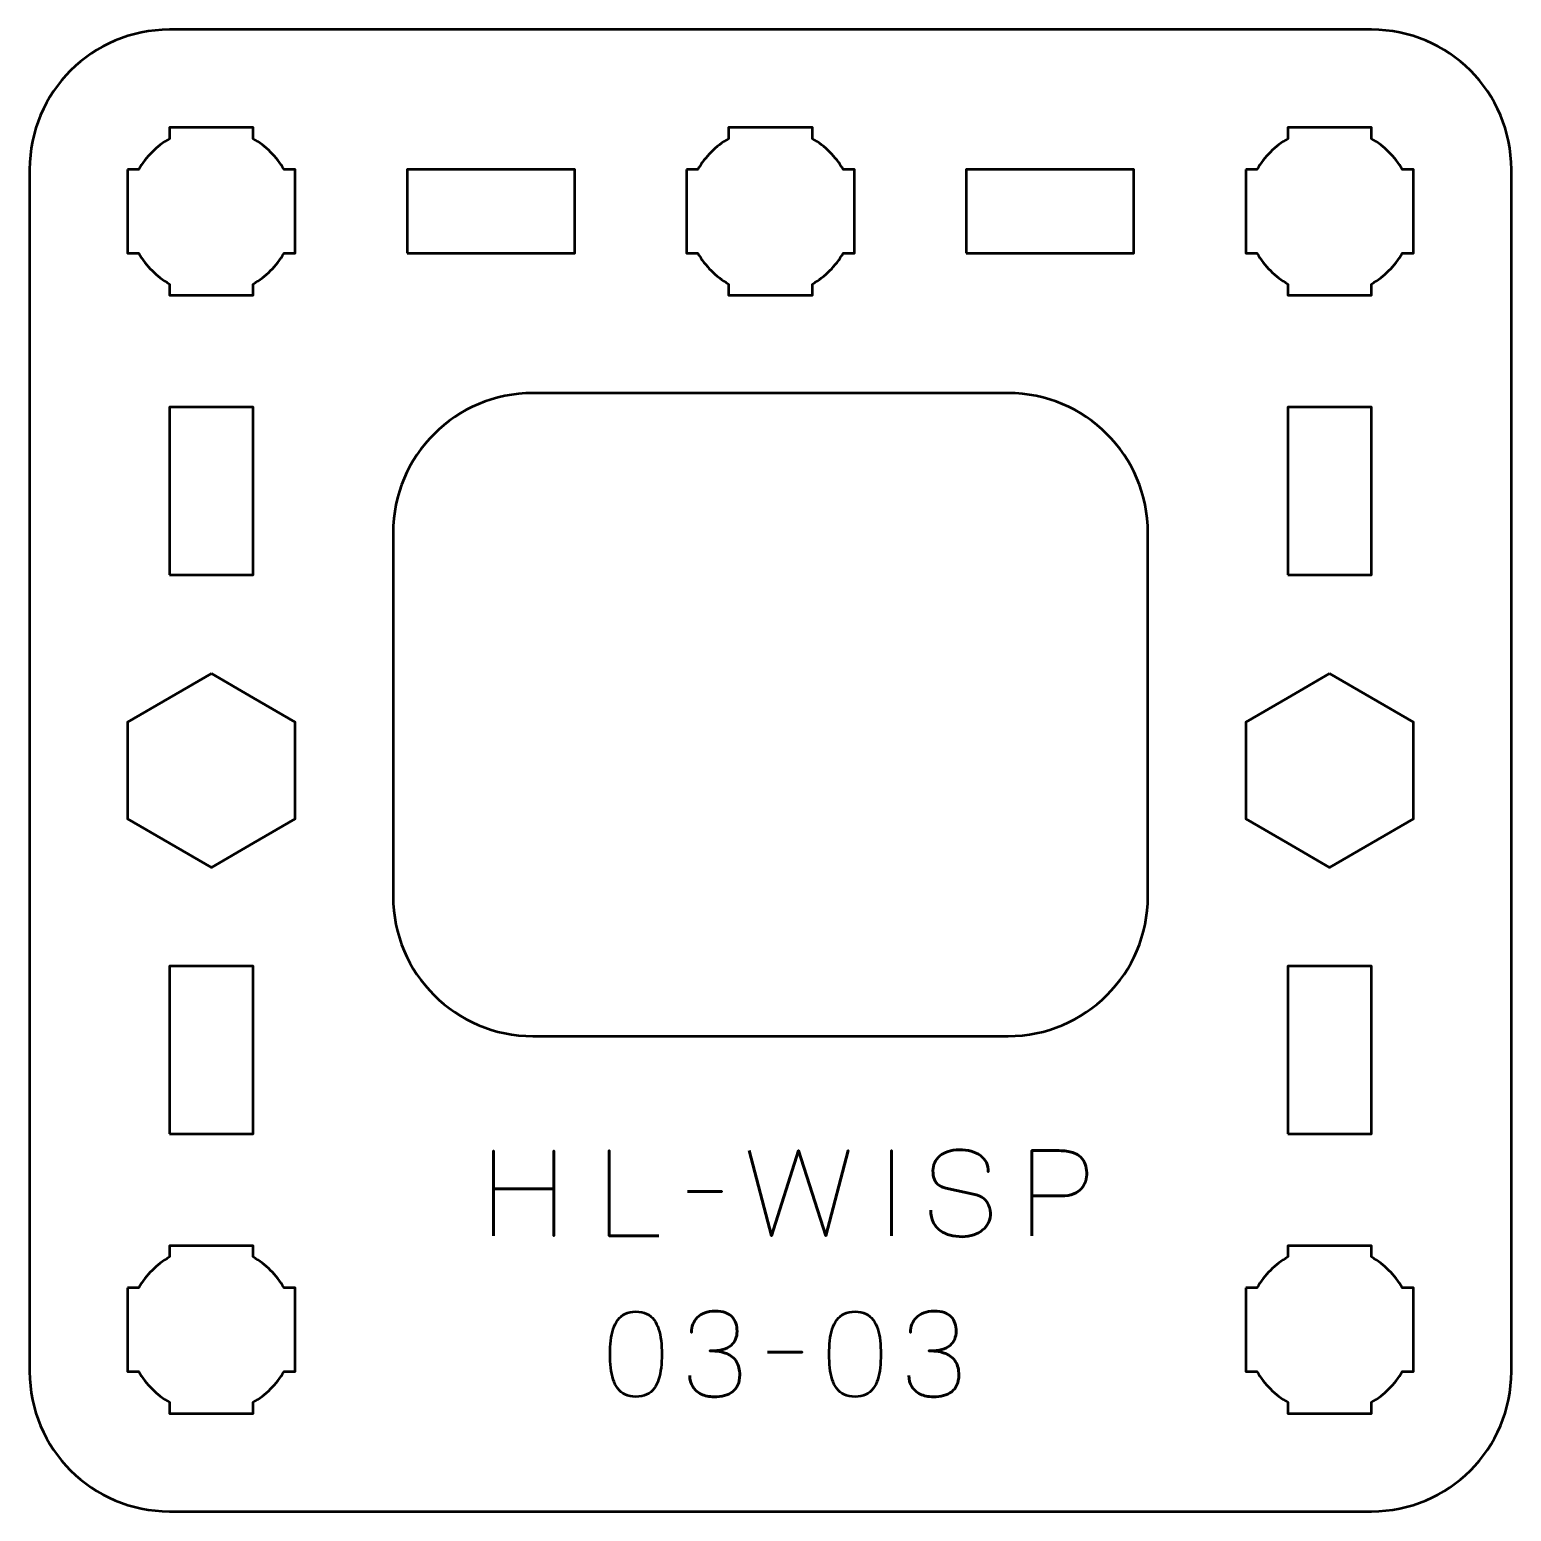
# Model space of a CAD drawing. Header units: centimetres. Extents: x -13.15 to -7.85, y -17.5 to -12.2.
import ezdxf

# ---------------------------------------------------------------- set-up
doc = ezdxf.new("R2010")
doc.units = ezdxf.units.CM
doc.header["$MEASUREMENT"] = 0
doc.layers.add('Layer 1', color=7, linetype='Continuous')

msp = doc.modelspace()

# ---------------------------------------------------------------- linework, layer by layer
at = {"layer": 'Layer 1', "lineweight": 53}
for points in [[(-12.65, -14.15), (-12.35, -14.15), (-12.35, -13.55), (-12.65, -13.55), (-12.65, -14.15)], [(-8.65, -14.15), (-8.35, -14.15), (-8.35, -13.55), (-8.65, -13.55), (-8.65, -14.15)], [(-12.65, -16.15), (-12.35, -16.15), (-12.35, -15.55), (-12.65, -15.55), (-12.65, -16.15)], [(-8.65, -16.15), (-8.35, -16.15), (-8.35, -15.55), (-8.65, -15.55), (-8.65, -16.15)]]:
    msp.add_lwpolyline(points, close=True, dxfattribs=at)
for points, knots in [([(-13.15, -17), (-13.15, -17), (-13.15, -12.7), (-13.15, -12.7), (-13.15, -12.7), (-13.15, -12.42391), (-12.92609, -12.2), (-12.65, -12.2), (-12.65, -12.2), (-12.65, -12.2), (-8.35, -12.2), (-8.35, -12.2), (-8.35, -12.2), (-8.07391, -12.2), (-7.85, -12.42391), (-7.85, -12.7), (-7.85, -12.7), (-7.85, -12.7), (-7.85, -17), (-7.85, -17), (-7.85, -17), (-7.85, -17.27609), (-8.07391, -17.5), (-8.35, -17.5), (-8.35, -17.5), (-8.35, -17.5), (-12.65, -17.5), (-12.65, -17.5), (-12.65, -17.5), (-12.92609, -17.5), (-13.15, -17.27609), (-13.15, -17)], [0, 0, 0, 0, 0.125, 0.125, 0.125, 0.125, 0.25, 0.25, 0.25, 0.25, 0.375, 0.375, 0.375, 0.375, 0.5, 0.5, 0.5, 0.5, 0.625, 0.625, 0.625, 0.625, 0.75, 0.75, 0.75, 0.75, 0.875, 0.875, 0.875, 0.875, 1, 1, 1, 1]), ([(-12.8, -12.7), (-12.8, -12.7), (-12.75985, -12.7), (-12.75985, -12.7), (-12.75985, -12.7), (-12.7335, -12.65447), (-12.69553, -12.6165), (-12.65, -12.59015), (-12.65, -12.59015), (-12.65, -12.59015), (-12.65, -12.55), (-12.65, -12.55), (-12.65, -12.55), (-12.65, -12.55), (-12.5, -12.55), (-12.5, -12.55), (-12.5, -12.55), (-12.5, -12.55), (-12.35, -12.55), (-12.35, -12.55), (-12.35, -12.55), (-12.35, -12.55), (-12.35, -12.59015), (-12.35, -12.59015), (-12.35, -12.59015), (-12.30447, -12.6165), (-12.2665, -12.65447), (-12.24015, -12.7), (-12.24015, -12.7), (-12.24015, -12.7), (-12.2, -12.7), (-12.2, -12.7), (-12.2, -12.7), (-12.2, -12.7), (-12.2, -12.85), (-12.2, -12.85), (-12.2, -12.85), (-12.2, -12.85), (-12.2, -13), (-12.2, -13), (-12.2, -13), (-12.2, -13), (-12.24015, -13), (-12.24015, -13), (-12.24015, -13), (-12.2665, -13.04553), (-12.30447, -13.0835), (-12.35, -13.10985), (-12.35, -13.10985), (-12.35, -13.10985), (-12.35, -13.15), (-12.35, -13.15), (-12.35, -13.15), (-12.35, -13.15), (-12.5, -13.15), (-12.5, -13.15), (-12.5, -13.15), (-12.5, -13.15), (-12.65, -13.15), (-12.65, -13.15), (-12.65, -13.15), (-12.65, -13.15), (-12.65, -13.10985), (-12.65, -13.10985), (-12.65, -13.10985), (-12.69553, -13.0835), (-12.7335, -13.04553), (-12.75985, -13), (-12.75985, -13), (-12.75985, -13), (-12.8, -13), (-12.8, -13), (-12.8, -13), (-12.8, -13), (-12.8, -12.85), (-12.8, -12.85), (-12.8, -12.85), (-12.8, -12.85), (-12.8, -12.7), (-12.8, -12.7)], [0, 0, 0, 0, 0.05, 0.05, 0.05, 0.05, 0.1, 0.1, 0.1, 0.1, 0.15, 0.15, 0.15, 0.15, 0.2, 0.2, 0.2, 0.2, 0.25, 0.25, 0.25, 0.25, 0.3, 0.3, 0.3, 0.3, 0.35, 0.35, 0.35, 0.35, 0.4, 0.4, 0.4, 0.4, 0.45, 0.45, 0.45, 0.45, 0.5, 0.5, 0.5, 0.5, 0.55, 0.55, 0.55, 0.55, 0.6, 0.6, 0.6, 0.6, 0.65, 0.65, 0.65, 0.65, 0.7, 0.7, 0.7, 0.7, 0.75, 0.75, 0.75, 0.75, 0.8, 0.8, 0.8, 0.8, 0.85, 0.85, 0.85, 0.85, 0.9, 0.9, 0.9, 0.9, 0.95, 0.95, 0.95, 0.95, 1, 1, 1, 1]), ([(-10.8, -12.7), (-10.8, -12.7), (-10.75985, -12.7), (-10.75985, -12.7), (-10.75985, -12.7), (-10.7335, -12.65447), (-10.69553, -12.6165), (-10.65, -12.59015), (-10.65, -12.59015), (-10.65, -12.59015), (-10.65, -12.55), (-10.65, -12.55), (-10.65, -12.55), (-10.65, -12.55), (-10.5, -12.55), (-10.5, -12.55), (-10.5, -12.55), (-10.5, -12.55), (-10.35, -12.55), (-10.35, -12.55), (-10.35, -12.55), (-10.35, -12.55), (-10.35, -12.59015), (-10.35, -12.59015), (-10.35, -12.59015), (-10.30447, -12.6165), (-10.2665, -12.65447), (-10.24015, -12.7), (-10.24015, -12.7), (-10.24015, -12.7), (-10.2, -12.7), (-10.2, -12.7), (-10.2, -12.7), (-10.2, -12.7), (-10.2, -12.85), (-10.2, -12.85), (-10.2, -12.85), (-10.2, -12.85), (-10.2, -13), (-10.2, -13), (-10.2, -13), (-10.2, -13), (-10.24015, -13), (-10.24015, -13), (-10.24015, -13), (-10.2665, -13.04553), (-10.30447, -13.0835), (-10.35, -13.10985), (-10.35, -13.10985), (-10.35, -13.10985), (-10.35, -13.15), (-10.35, -13.15), (-10.35, -13.15), (-10.35, -13.15), (-10.5, -13.15), (-10.5, -13.15), (-10.5, -13.15), (-10.5, -13.15), (-10.65, -13.15), (-10.65, -13.15), (-10.65, -13.15), (-10.65, -13.15), (-10.65, -13.10985), (-10.65, -13.10985), (-10.65, -13.10985), (-10.69553, -13.0835), (-10.7335, -13.04553), (-10.75985, -13), (-10.75985, -13), (-10.75985, -13), (-10.8, -13), (-10.8, -13), (-10.8, -13), (-10.8, -13), (-10.8, -12.85), (-10.8, -12.85), (-10.8, -12.85), (-10.8, -12.85), (-10.8, -12.7), (-10.8, -12.7)], [0, 0, 0, 0, 0.05, 0.05, 0.05, 0.05, 0.1, 0.1, 0.1, 0.1, 0.15, 0.15, 0.15, 0.15, 0.2, 0.2, 0.2, 0.2, 0.25, 0.25, 0.25, 0.25, 0.3, 0.3, 0.3, 0.3, 0.35, 0.35, 0.35, 0.35, 0.4, 0.4, 0.4, 0.4, 0.45, 0.45, 0.45, 0.45, 0.5, 0.5, 0.5, 0.5, 0.55, 0.55, 0.55, 0.55, 0.6, 0.6, 0.6, 0.6, 0.65, 0.65, 0.65, 0.65, 0.7, 0.7, 0.7, 0.7, 0.75, 0.75, 0.75, 0.75, 0.8, 0.8, 0.8, 0.8, 0.85, 0.85, 0.85, 0.85, 0.9, 0.9, 0.9, 0.9, 0.95, 0.95, 0.95, 0.95, 1, 1, 1, 1]), ([(-8.8, -12.7), (-8.8, -12.7), (-8.75985, -12.7), (-8.75985, -12.7), (-8.75985, -12.7), (-8.7335, -12.65447), (-8.69553, -12.6165), (-8.65, -12.59015), (-8.65, -12.59015), (-8.65, -12.59015), (-8.65, -12.55), (-8.65, -12.55), (-8.65, -12.55), (-8.65, -12.55), (-8.5, -12.55), (-8.5, -12.55), (-8.5, -12.55), (-8.5, -12.55), (-8.35, -12.55), (-8.35, -12.55), (-8.35, -12.55), (-8.35, -12.55), (-8.35, -12.59015), (-8.35, -12.59015), (-8.35, -12.59015), (-8.30447, -12.6165), (-8.2665, -12.65447), (-8.24015, -12.7), (-8.24015, -12.7), (-8.24015, -12.7), (-8.2, -12.7), (-8.2, -12.7), (-8.2, -12.7), (-8.2, -12.7), (-8.2, -12.85), (-8.2, -12.85), (-8.2, -12.85), (-8.2, -12.85), (-8.2, -13), (-8.2, -13), (-8.2, -13), (-8.2, -13), (-8.24015, -13), (-8.24015, -13), (-8.24015, -13), (-8.2665, -13.04553), (-8.30447, -13.0835), (-8.35, -13.10985), (-8.35, -13.10985), (-8.35, -13.10985), (-8.35, -13.15), (-8.35, -13.15), (-8.35, -13.15), (-8.35, -13.15), (-8.5, -13.15), (-8.5, -13.15), (-8.5, -13.15), (-8.5, -13.15), (-8.65, -13.15), (-8.65, -13.15), (-8.65, -13.15), (-8.65, -13.15), (-8.65, -13.10985), (-8.65, -13.10985), (-8.65, -13.10985), (-8.69553, -13.0835), (-8.7335, -13.04553), (-8.75985, -13), (-8.75985, -13), (-8.75985, -13), (-8.8, -13), (-8.8, -13), (-8.8, -13), (-8.8, -13), (-8.8, -12.85), (-8.8, -12.85), (-8.8, -12.85), (-8.8, -12.85), (-8.8, -12.7), (-8.8, -12.7)], [0, 0, 0, 0, 0.05, 0.05, 0.05, 0.05, 0.1, 0.1, 0.1, 0.1, 0.15, 0.15, 0.15, 0.15, 0.2, 0.2, 0.2, 0.2, 0.25, 0.25, 0.25, 0.25, 0.3, 0.3, 0.3, 0.3, 0.35, 0.35, 0.35, 0.35, 0.4, 0.4, 0.4, 0.4, 0.45, 0.45, 0.45, 0.45, 0.5, 0.5, 0.5, 0.5, 0.55, 0.55, 0.55, 0.55, 0.6, 0.6, 0.6, 0.6, 0.65, 0.65, 0.65, 0.65, 0.7, 0.7, 0.7, 0.7, 0.75, 0.75, 0.75, 0.75, 0.8, 0.8, 0.8, 0.8, 0.85, 0.85, 0.85, 0.85, 0.9, 0.9, 0.9, 0.9, 0.95, 0.95, 0.95, 0.95, 1, 1, 1, 1]), ([(-11.8, -13), (-11.8, -13), (-11.8, -12.7), (-11.8, -12.7), (-11.8, -12.7), (-11.8, -12.7), (-11.2, -12.7), (-11.2, -12.7), (-11.2, -12.7), (-11.2, -12.7), (-11.2, -13), (-11.2, -13), (-11.2, -13), (-11.2, -13), (-11.8, -13), (-11.8, -13)], [0, 0, 0, 0, 0.25, 0.25, 0.25, 0.25, 0.5, 0.5, 0.5, 0.5, 0.75, 0.75, 0.75, 0.75, 1, 1, 1, 1]), ([(-9.8, -13), (-9.8, -13), (-9.8, -12.7), (-9.8, -12.7), (-9.8, -12.7), (-9.8, -12.7), (-9.2, -12.7), (-9.2, -12.7), (-9.2, -12.7), (-9.2, -12.7), (-9.2, -13), (-9.2, -13), (-9.2, -13), (-9.2, -13), (-9.8, -13), (-9.8, -13)], [0, 0, 0, 0, 0.25, 0.25, 0.25, 0.25, 0.5, 0.5, 0.5, 0.5, 0.75, 0.75, 0.75, 0.75, 1, 1, 1, 1]), ([(-11.85, -15.3), (-11.85, -15.3), (-11.85, -14), (-11.85, -14), (-11.85, -14), (-11.85, -13.72391), (-11.62609, -13.5), (-11.35, -13.5), (-11.35, -13.5), (-11.35, -13.5), (-9.65, -13.5), (-9.65, -13.5), (-9.65, -13.5), (-9.37391, -13.5), (-9.15, -13.72391), (-9.15, -14), (-9.15, -14), (-9.15, -14), (-9.15, -15.3), (-9.15, -15.3), (-9.15, -15.3), (-9.15, -15.57609), (-9.37391, -15.8), (-9.65, -15.8), (-9.65, -15.8), (-9.65, -15.8), (-11.35, -15.8), (-11.35, -15.8), (-11.35, -15.8), (-11.62609, -15.8), (-11.85, -15.57609), (-11.85, -15.3)], [0, 0, 0, 0, 0.125, 0.125, 0.125, 0.125, 0.25, 0.25, 0.25, 0.25, 0.375, 0.375, 0.375, 0.375, 0.5, 0.5, 0.5, 0.5, 0.625, 0.625, 0.625, 0.625, 0.75, 0.75, 0.75, 0.75, 0.875, 0.875, 0.875, 0.875, 1, 1, 1, 1]), ([(-12.5, -14.50359), (-12.5, -14.50359), (-12.35, -14.59019), (-12.35, -14.59019), (-12.35, -14.59019), (-12.35, -14.59019), (-12.2, -14.67679), (-12.2, -14.67679), (-12.2, -14.67679), (-12.2, -14.67679), (-12.2, -14.85), (-12.2, -14.85), (-12.2, -14.85), (-12.2, -14.85), (-12.2, -15.02321), (-12.2, -15.02321), (-12.2, -15.02321), (-12.2, -15.02321), (-12.35, -15.10981), (-12.35, -15.10981), (-12.35, -15.10981), (-12.35, -15.10981), (-12.5, -15.19641), (-12.5, -15.19641), (-12.5, -15.19641), (-12.5, -15.19641), (-12.65, -15.10981), (-12.65, -15.10981), (-12.65, -15.10981), (-12.65, -15.10981), (-12.8, -15.02321), (-12.8, -15.02321), (-12.8, -15.02321), (-12.8, -15.02321), (-12.8, -14.85), (-12.8, -14.85), (-12.8, -14.85), (-12.8, -14.85), (-12.8, -14.67679), (-12.8, -14.67679), (-12.8, -14.67679), (-12.8, -14.67679), (-12.65, -14.59019), (-12.65, -14.59019), (-12.65, -14.59019), (-12.65, -14.59019), (-12.5, -14.50359), (-12.5, -14.50359)], [0, 0, 0, 0, 0.0833333, 0.0833333, 0.0833333, 0.0833333, 0.1666667, 0.1666667, 0.1666667, 0.1666667, 0.25, 0.25, 0.25, 0.25, 0.3333333, 0.3333333, 0.3333333, 0.3333333, 0.4166667, 0.4166667, 0.4166667, 0.4166667, 0.5, 0.5, 0.5, 0.5, 0.5833333, 0.5833333, 0.5833333, 0.5833333, 0.6666667, 0.6666667, 0.6666667, 0.6666667, 0.75, 0.75, 0.75, 0.75, 0.8333333, 0.8333333, 0.8333333, 0.8333333, 0.9166667, 0.9166667, 0.9166667, 0.9166667, 1, 1, 1, 1]), ([(-8.5, -14.50359), (-8.5, -14.50359), (-8.35, -14.59019), (-8.35, -14.59019), (-8.35, -14.59019), (-8.35, -14.59019), (-8.2, -14.67679), (-8.2, -14.67679), (-8.2, -14.67679), (-8.2, -14.67679), (-8.2, -14.85), (-8.2, -14.85), (-8.2, -14.85), (-8.2, -14.85), (-8.2, -15.02321), (-8.2, -15.02321), (-8.2, -15.02321), (-8.2, -15.02321), (-8.35, -15.10981), (-8.35, -15.10981), (-8.35, -15.10981), (-8.35, -15.10981), (-8.5, -15.19641), (-8.5, -15.19641), (-8.5, -15.19641), (-8.5, -15.19641), (-8.65, -15.10981), (-8.65, -15.10981), (-8.65, -15.10981), (-8.65, -15.10981), (-8.8, -15.02321), (-8.8, -15.02321), (-8.8, -15.02321), (-8.8, -15.02321), (-8.8, -14.85), (-8.8, -14.85), (-8.8, -14.85), (-8.8, -14.85), (-8.8, -14.67679), (-8.8, -14.67679), (-8.8, -14.67679), (-8.8, -14.67679), (-8.65, -14.59019), (-8.65, -14.59019), (-8.65, -14.59019), (-8.65, -14.59019), (-8.5, -14.50359), (-8.5, -14.50359)], [0, 0, 0, 0, 0.0833333, 0.0833333, 0.0833333, 0.0833333, 0.1666667, 0.1666667, 0.1666667, 0.1666667, 0.25, 0.25, 0.25, 0.25, 0.3333333, 0.3333333, 0.3333333, 0.3333333, 0.4166667, 0.4166667, 0.4166667, 0.4166667, 0.5, 0.5, 0.5, 0.5, 0.5833333, 0.5833333, 0.5833333, 0.5833333, 0.6666667, 0.6666667, 0.6666667, 0.6666667, 0.75, 0.75, 0.75, 0.75, 0.8333333, 0.8333333, 0.8333333, 0.8333333, 0.9166667, 0.9166667, 0.9166667, 0.9166667, 1, 1, 1, 1]), ([(-12.8, -16.7), (-12.8, -16.7), (-12.75985, -16.7), (-12.75985, -16.7), (-12.75985, -16.7), (-12.7335, -16.65447), (-12.69553, -16.6165), (-12.65, -16.59015), (-12.65, -16.59015), (-12.65, -16.59015), (-12.65, -16.55), (-12.65, -16.55), (-12.65, -16.55), (-12.65, -16.55), (-12.5, -16.55), (-12.5, -16.55), (-12.5, -16.55), (-12.5, -16.55), (-12.35, -16.55), (-12.35, -16.55), (-12.35, -16.55), (-12.35, -16.55), (-12.35, -16.59015), (-12.35, -16.59015), (-12.35, -16.59015), (-12.30447, -16.6165), (-12.2665, -16.65447), (-12.24015, -16.7), (-12.24015, -16.7), (-12.24015, -16.7), (-12.2, -16.7), (-12.2, -16.7), (-12.2, -16.7), (-12.2, -16.7), (-12.2, -16.85), (-12.2, -16.85), (-12.2, -16.85), (-12.2, -16.85), (-12.2, -17), (-12.2, -17), (-12.2, -17), (-12.2, -17), (-12.24015, -17), (-12.24015, -17), (-12.24015, -17), (-12.2665, -17.04553), (-12.30447, -17.0835), (-12.35, -17.10985), (-12.35, -17.10985), (-12.35, -17.10985), (-12.35, -17.15), (-12.35, -17.15), (-12.35, -17.15), (-12.35, -17.15), (-12.5, -17.15), (-12.5, -17.15), (-12.5, -17.15), (-12.5, -17.15), (-12.65, -17.15), (-12.65, -17.15), (-12.65, -17.15), (-12.65, -17.15), (-12.65, -17.10985), (-12.65, -17.10985), (-12.65, -17.10985), (-12.69553, -17.0835), (-12.7335, -17.04553), (-12.75985, -17), (-12.75985, -17), (-12.75985, -17), (-12.8, -17), (-12.8, -17), (-12.8, -17), (-12.8, -17), (-12.8, -16.85), (-12.8, -16.85), (-12.8, -16.85), (-12.8, -16.85), (-12.8, -16.7), (-12.8, -16.7)], [0, 0, 0, 0, 0.05, 0.05, 0.05, 0.05, 0.1, 0.1, 0.1, 0.1, 0.15, 0.15, 0.15, 0.15, 0.2, 0.2, 0.2, 0.2, 0.25, 0.25, 0.25, 0.25, 0.3, 0.3, 0.3, 0.3, 0.35, 0.35, 0.35, 0.35, 0.4, 0.4, 0.4, 0.4, 0.45, 0.45, 0.45, 0.45, 0.5, 0.5, 0.5, 0.5, 0.55, 0.55, 0.55, 0.55, 0.6, 0.6, 0.6, 0.6, 0.65, 0.65, 0.65, 0.65, 0.7, 0.7, 0.7, 0.7, 0.75, 0.75, 0.75, 0.75, 0.8, 0.8, 0.8, 0.8, 0.85, 0.85, 0.85, 0.85, 0.9, 0.9, 0.9, 0.9, 0.95, 0.95, 0.95, 0.95, 1, 1, 1, 1]), ([(-8.8, -16.7), (-8.8, -16.7), (-8.75985, -16.7), (-8.75985, -16.7), (-8.75985, -16.7), (-8.7335, -16.65447), (-8.69553, -16.6165), (-8.65, -16.59015), (-8.65, -16.59015), (-8.65, -16.59015), (-8.65, -16.55), (-8.65, -16.55), (-8.65, -16.55), (-8.65, -16.55), (-8.5, -16.55), (-8.5, -16.55), (-8.5, -16.55), (-8.5, -16.55), (-8.35, -16.55), (-8.35, -16.55), (-8.35, -16.55), (-8.35, -16.55), (-8.35, -16.59015), (-8.35, -16.59015), (-8.35, -16.59015), (-8.30447, -16.6165), (-8.2665, -16.65447), (-8.24015, -16.7), (-8.24015, -16.7), (-8.24015, -16.7), (-8.2, -16.7), (-8.2, -16.7), (-8.2, -16.7), (-8.2, -16.7), (-8.2, -16.85), (-8.2, -16.85), (-8.2, -16.85), (-8.2, -16.85), (-8.2, -17), (-8.2, -17), (-8.2, -17), (-8.2, -17), (-8.24015, -17), (-8.24015, -17), (-8.24015, -17), (-8.2665, -17.04553), (-8.30447, -17.0835), (-8.35, -17.10985), (-8.35, -17.10985), (-8.35, -17.10985), (-8.35, -17.15), (-8.35, -17.15), (-8.35, -17.15), (-8.35, -17.15), (-8.5, -17.15), (-8.5, -17.15), (-8.5, -17.15), (-8.5, -17.15), (-8.65, -17.15), (-8.65, -17.15), (-8.65, -17.15), (-8.65, -17.15), (-8.65, -17.10985), (-8.65, -17.10985), (-8.65, -17.10985), (-8.69553, -17.0835), (-8.7335, -17.04553), (-8.75985, -17), (-8.75985, -17), (-8.75985, -17), (-8.8, -17), (-8.8, -17), (-8.8, -17), (-8.8, -17), (-8.8, -16.85), (-8.8, -16.85), (-8.8, -16.85), (-8.8, -16.85), (-8.8, -16.7), (-8.8, -16.7)], [0, 0, 0, 0, 0.05, 0.05, 0.05, 0.05, 0.1, 0.1, 0.1, 0.1, 0.15, 0.15, 0.15, 0.15, 0.2, 0.2, 0.2, 0.2, 0.25, 0.25, 0.25, 0.25, 0.3, 0.3, 0.3, 0.3, 0.35, 0.35, 0.35, 0.35, 0.4, 0.4, 0.4, 0.4, 0.45, 0.45, 0.45, 0.45, 0.5, 0.5, 0.5, 0.5, 0.55, 0.55, 0.55, 0.55, 0.6, 0.6, 0.6, 0.6, 0.65, 0.65, 0.65, 0.65, 0.7, 0.7, 0.7, 0.7, 0.75, 0.75, 0.75, 0.75, 0.8, 0.8, 0.8, 0.8, 0.85, 0.85, 0.85, 0.85, 0.9, 0.9, 0.9, 0.9, 0.95, 0.95, 0.95, 0.95, 1, 1, 1, 1])]:
    msp.add_open_spline(points, degree=3, knots=knots, dxfattribs=at)
at = {"layer": 'Layer 1', "color": 5, "lineweight": 53}
for points, knots in [([(-11.49038, -16.51494), (-11.49038, -16.51494), (-11.49038, -16.34603), (-11.49038, -16.34603), (-11.49038, -16.34603), (-11.49038, -16.34603), (-11.27491, -16.34603), (-11.27491, -16.34603), (-11.27491, -16.34603), (-11.27491, -16.34603), (-11.27491, -16.51494), (-11.27491, -16.51494), (-11.27491, -16.51494), (-11.27491, -16.51494), (-11.27491, -16.21014), (-11.27491, -16.21014), (-11.27491, -16.21014), (-11.27491, -16.21014), (-11.27491, -16.34603), (-11.27491, -16.34603), (-11.27491, -16.34603), (-11.27491, -16.34603), (-11.49038, -16.34603), (-11.49038, -16.34603), (-11.49038, -16.34603), (-11.49038, -16.34603), (-11.49038, -16.21014), (-11.49038, -16.21014), (-11.49038, -16.21014), (-11.49038, -16.21014), (-11.49038, -16.51494), (-11.49038, -16.51494)], [0, 0, 0, 0, 0.125, 0.125, 0.125, 0.125, 0.25, 0.25, 0.25, 0.25, 0.375, 0.375, 0.375, 0.375, 0.5, 0.5, 0.5, 0.5, 0.625, 0.625, 0.625, 0.625, 0.75, 0.75, 0.75, 0.75, 0.875, 0.875, 0.875, 0.875, 1, 1, 1, 1]), ([(-10.89899, -16.51494), (-10.89899, -16.51494), (-11.07721, -16.51494), (-11.07721, -16.51494), (-11.07721, -16.51494), (-11.07721, -16.51494), (-11.07721, -16.20972), (-11.07721, -16.20972), (-11.07721, -16.20972), (-11.07721, -16.20972), (-11.07721, -16.51494), (-11.07721, -16.51494), (-11.07721, -16.51494), (-11.07721, -16.51494), (-10.89899, -16.51494), (-10.89899, -16.51494)], [0, 0, 0, 0, 0.25, 0.25, 0.25, 0.25, 0.5, 0.5, 0.5, 0.5, 0.75, 0.75, 0.75, 0.75, 1, 1, 1, 1]), ([(-10.57684, -16.20972), (-10.57684, -16.20972), (-10.49641, -16.51494), (-10.49641, -16.51494), (-10.49641, -16.51494), (-10.49641, -16.51494), (-10.39947, -16.20972), (-10.39947, -16.20972), (-10.39947, -16.20972), (-10.39947, -16.20972), (-10.30252, -16.51494), (-10.30252, -16.51494), (-10.30252, -16.51494), (-10.30252, -16.51494), (-10.22209, -16.20972), (-10.22209, -16.20972), (-10.22209, -16.20972), (-10.22209, -16.20972), (-10.30252, -16.51494), (-10.30252, -16.51494), (-10.30252, -16.51494), (-10.30252, -16.51494), (-10.39947, -16.20972), (-10.39947, -16.20972), (-10.39947, -16.20972), (-10.39947, -16.20972), (-10.49641, -16.51494), (-10.49641, -16.51494), (-10.49641, -16.51494), (-10.49641, -16.51494), (-10.57684, -16.20972), (-10.57684, -16.20972)], [0, 0, 0, 0, 0.125, 0.125, 0.125, 0.125, 0.25, 0.25, 0.25, 0.25, 0.375, 0.375, 0.375, 0.375, 0.5, 0.5, 0.5, 0.5, 0.625, 0.625, 0.625, 0.625, 0.75, 0.75, 0.75, 0.75, 0.875, 0.875, 0.875, 0.875, 1, 1, 1, 1]), ([(-10.06757, -16.51494), (-10.06757, -16.51494), (-10.06757, -16.20972), (-10.06757, -16.20972), (-10.06757, -16.20972), (-10.06757, -16.20972), (-10.06757, -16.51494), (-10.06757, -16.51494)], [0, 0, 0, 0, 0.5, 0.5, 0.5, 0.5, 1, 1, 1, 1]), ([(-9.9266, -16.42265), (-9.92646, -16.43952), (-9.9235, -16.45398), (-9.91757, -16.46605), (-9.91757, -16.46605), (-9.91171, -16.47804), (-9.90353, -16.48785), (-9.89323, -16.49547), (-9.89323, -16.49547), (-9.88286, -16.50302), (-9.87093, -16.50859), (-9.85746, -16.51219), (-9.85746, -16.51219), (-9.84405, -16.51572), (-9.82966, -16.51748), (-9.81442, -16.51748), (-9.81442, -16.51748), (-9.79904, -16.51741), (-9.78521, -16.51515), (-9.77286, -16.51085), (-9.77286, -16.51085), (-9.76058, -16.50654), (-9.75007, -16.50076), (-9.74125, -16.49349), (-9.74125, -16.49349), (-9.7325, -16.48622), (-9.72573, -16.47811), (-9.72093, -16.46908), (-9.72093, -16.46908), (-9.71613, -16.46005), (-9.71359, -16.45081), (-9.71324, -16.44128), (-9.71324, -16.44128), (-9.71282, -16.42879), (-9.71465, -16.41736), (-9.71867, -16.40706), (-9.71867, -16.40706), (-9.7227, -16.39676), (-9.72891, -16.38815), (-9.7373, -16.3811), (-9.7373, -16.3811), (-9.74563, -16.37404), (-9.75614, -16.3691), (-9.7687, -16.36635), (-9.7687, -16.36635), (-9.7687, -16.36635), (-9.87241, -16.34391), (-9.87241, -16.34391), (-9.87241, -16.34391), (-9.88215, -16.34187), (-9.89055, -16.33841), (-9.89746, -16.33361), (-9.89746, -16.33361), (-9.90438, -16.32875), (-9.90974, -16.32204), (-9.91341, -16.31343), (-9.91341, -16.31343), (-9.91708, -16.3049), (-9.91898, -16.29403), (-9.91898, -16.28084), (-9.91898, -16.28084), (-9.91898, -16.27082), (-9.91693, -16.26137), (-9.91277, -16.25248), (-9.91277, -16.25248), (-9.90868, -16.24359), (-9.90261, -16.23575), (-9.89464, -16.22884), (-9.89464, -16.22884), (-9.88667, -16.222), (-9.87679, -16.21663), (-9.86508, -16.21275), (-9.86508, -16.21275), (-9.85329, -16.2088), (-9.83982, -16.20683), (-9.82458, -16.20676), (-9.82458, -16.20676), (-9.80927, -16.20676), (-9.79523, -16.20852), (-9.78239, -16.21205), (-9.78239, -16.21205), (-9.76962, -16.21558), (-9.75854, -16.22066), (-9.74923, -16.22743), (-9.74923, -16.22743), (-9.73991, -16.2342), (-9.73272, -16.24253), (-9.72778, -16.25226), (-9.72778, -16.25226), (-9.72284, -16.26207), (-9.72051, -16.27329), (-9.72086, -16.28592), (-9.72086, -16.28592), (-9.72051, -16.27329), (-9.72284, -16.26207), (-9.72778, -16.25226), (-9.72778, -16.25226), (-9.73272, -16.24253), (-9.73991, -16.2342), (-9.74923, -16.22743), (-9.74923, -16.22743), (-9.75854, -16.22066), (-9.76962, -16.21558), (-9.78239, -16.21205), (-9.78239, -16.21205), (-9.79523, -16.20852), (-9.80927, -16.20676), (-9.82458, -16.20676), (-9.82458, -16.20676), (-9.83982, -16.20683), (-9.85329, -16.2088), (-9.86508, -16.21275), (-9.86508, -16.21275), (-9.87679, -16.21663), (-9.88667, -16.222), (-9.89464, -16.22884), (-9.89464, -16.22884), (-9.90261, -16.23575), (-9.90868, -16.24359), (-9.91277, -16.25248), (-9.91277, -16.25248), (-9.91693, -16.26137), (-9.91898, -16.27082), (-9.91898, -16.28084), (-9.91898, -16.28084), (-9.91898, -16.29403), (-9.91715, -16.3049), (-9.91362, -16.31336), (-9.91362, -16.31336), (-9.91002, -16.3219), (-9.90473, -16.32853), (-9.89781, -16.3334), (-9.89781, -16.3334), (-9.8909, -16.3382), (-9.88243, -16.34173), (-9.87241, -16.34391), (-9.87241, -16.34391), (-9.87241, -16.34391), (-9.7687, -16.36635), (-9.7687, -16.36635), (-9.7687, -16.36635), (-9.75586, -16.3691), (-9.74527, -16.37404), (-9.73695, -16.3811), (-9.73695, -16.3811), (-9.72855, -16.38815), (-9.72241, -16.39676), (-9.71846, -16.40706), (-9.71846, -16.40706), (-9.71458, -16.41736), (-9.71282, -16.42879), (-9.71324, -16.44128), (-9.71324, -16.44128), (-9.71359, -16.45081), (-9.71613, -16.46005), (-9.72093, -16.46908), (-9.72093, -16.46908), (-9.72573, -16.47811), (-9.7325, -16.48622), (-9.74125, -16.49349), (-9.74125, -16.49349), (-9.75007, -16.50076), (-9.76058, -16.50654), (-9.77286, -16.51085), (-9.77286, -16.51085), (-9.78521, -16.51515), (-9.79904, -16.51741), (-9.81442, -16.51748), (-9.81442, -16.51748), (-9.82966, -16.51748), (-9.84405, -16.51572), (-9.85746, -16.51219), (-9.85746, -16.51219), (-9.87093, -16.50859), (-9.88286, -16.50302), (-9.89323, -16.49547), (-9.89323, -16.49547), (-9.90353, -16.48785), (-9.91171, -16.47804), (-9.91757, -16.46605), (-9.91757, -16.46605), (-9.9235, -16.45398), (-9.92646, -16.43952), (-9.9266, -16.42265)], [0, 0, 0, 0, 0.0217391, 0.0217391, 0.0217391, 0.0217391, 0.0434783, 0.0434783, 0.0434783, 0.0434783, 0.0652174, 0.0652174, 0.0652174, 0.0652174, 0.0869565, 0.0869565, 0.0869565, 0.0869565, 0.1086957, 0.1086957, 0.1086957, 0.1086957, 0.1304348, 0.1304348, 0.1304348, 0.1304348, 0.1521739, 0.1521739, 0.1521739, 0.1521739, 0.173913, 0.173913, 0.173913, 0.173913, 0.1956522, 0.1956522, 0.1956522, 0.1956522, 0.2173913, 0.2173913, 0.2173913, 0.2173913, 0.2391304, 0.2391304, 0.2391304, 0.2391304, 0.2608696, 0.2608696, 0.2608696, 0.2608696, 0.2826087, 0.2826087, 0.2826087, 0.2826087, 0.3043478, 0.3043478, 0.3043478, 0.3043478, 0.326087, 0.326087, 0.326087, 0.326087, 0.3478261, 0.3478261, 0.3478261, 0.3478261, 0.3695652, 0.3695652, 0.3695652, 0.3695652, 0.3913043, 0.3913043, 0.3913043, 0.3913043, 0.4130435, 0.4130435, 0.4130435, 0.4130435, 0.4347826, 0.4347826, 0.4347826, 0.4347826, 0.4565217, 0.4565217, 0.4565217, 0.4565217, 0.4782609, 0.4782609, 0.4782609, 0.4782609, 0.5, 0.5, 0.5, 0.5, 0.5217391, 0.5217391, 0.5217391, 0.5217391, 0.5434783, 0.5434783, 0.5434783, 0.5434783, 0.5652174, 0.5652174, 0.5652174, 0.5652174, 0.5869565, 0.5869565, 0.5869565, 0.5869565, 0.6086957, 0.6086957, 0.6086957, 0.6086957, 0.6304348, 0.6304348, 0.6304348, 0.6304348, 0.6521739, 0.6521739, 0.6521739, 0.6521739, 0.673913, 0.673913, 0.673913, 0.673913, 0.6956522, 0.6956522, 0.6956522, 0.6956522, 0.7173913, 0.7173913, 0.7173913, 0.7173913, 0.7391304, 0.7391304, 0.7391304, 0.7391304, 0.7608696, 0.7608696, 0.7608696, 0.7608696, 0.7826087, 0.7826087, 0.7826087, 0.7826087, 0.8043478, 0.8043478, 0.8043478, 0.8043478, 0.826087, 0.826087, 0.826087, 0.826087, 0.8478261, 0.8478261, 0.8478261, 0.8478261, 0.8695652, 0.8695652, 0.8695652, 0.8695652, 0.8913043, 0.8913043, 0.8913043, 0.8913043, 0.9130435, 0.9130435, 0.9130435, 0.9130435, 0.9347826, 0.9347826, 0.9347826, 0.9347826, 0.9565217, 0.9565217, 0.9565217, 0.9565217, 0.9782609, 0.9782609, 0.9782609, 0.9782609, 1, 1, 1, 1]), ([(-9.56465, -16.51494), (-9.56465, -16.51494), (-9.56465, -16.20972), (-9.56465, -16.20972), (-9.56465, -16.20972), (-9.56465, -16.20972), (-9.46728, -16.20972), (-9.46728, -16.20972), (-9.46728, -16.20972), (-9.44781, -16.20979), (-9.4318, -16.21198), (-9.41917, -16.21621), (-9.41917, -16.21621), (-9.40661, -16.22037), (-9.39673, -16.22616), (-9.3896, -16.2335), (-9.3896, -16.2335), (-9.38248, -16.24076), (-9.3774, -16.24909), (-9.37429, -16.25847), (-9.37429, -16.25847), (-9.37126, -16.26786), (-9.3695, -16.27766), (-9.36907, -16.28804), (-9.36907, -16.28804), (-9.36858, -16.29841), (-9.36978, -16.30857), (-9.3726, -16.31844), (-9.3726, -16.31844), (-9.37549, -16.32832), (-9.38036, -16.33728), (-9.38735, -16.34533), (-9.38735, -16.34533), (-9.39426, -16.35337), (-9.40364, -16.35979), (-9.41543, -16.36452), (-9.41543, -16.36452), (-9.42721, -16.36931), (-9.44181, -16.37171), (-9.45924, -16.37185), (-9.45924, -16.37185), (-9.45924, -16.37185), (-9.56465, -16.37185), (-9.56465, -16.37185), (-9.56465, -16.37185), (-9.56465, -16.37185), (-9.45924, -16.37185), (-9.45924, -16.37185), (-9.45924, -16.37185), (-9.44217, -16.37171), (-9.4277, -16.36931), (-9.41599, -16.36452), (-9.41599, -16.36452), (-9.40421, -16.35979), (-9.39482, -16.35337), (-9.38777, -16.34533), (-9.38777, -16.34533), (-9.38078, -16.33728), (-9.37577, -16.32832), (-9.37281, -16.31844), (-9.37281, -16.31844), (-9.36985, -16.30857), (-9.36858, -16.29841), (-9.36907, -16.28804), (-9.36907, -16.28804), (-9.3695, -16.27766), (-9.37126, -16.26786), (-9.37443, -16.25847), (-9.37443, -16.25847), (-9.37754, -16.24909), (-9.38276, -16.24076), (-9.38989, -16.2335), (-9.38989, -16.2335), (-9.39708, -16.22616), (-9.40696, -16.22037), (-9.41952, -16.21621), (-9.41952, -16.21621), (-9.43215, -16.21198), (-9.44802, -16.20979), (-9.46728, -16.20972), (-9.46728, -16.20972), (-9.46728, -16.20972), (-9.56465, -16.20972), (-9.56465, -16.20972), (-9.56465, -16.20972), (-9.56465, -16.20972), (-9.56465, -16.51494), (-9.56465, -16.51494)], [0, 0, 0, 0, 0.0454545, 0.0454545, 0.0454545, 0.0454545, 0.0909091, 0.0909091, 0.0909091, 0.0909091, 0.1363636, 0.1363636, 0.1363636, 0.1363636, 0.1818182, 0.1818182, 0.1818182, 0.1818182, 0.2272727, 0.2272727, 0.2272727, 0.2272727, 0.2727273, 0.2727273, 0.2727273, 0.2727273, 0.3181818, 0.3181818, 0.3181818, 0.3181818, 0.3636364, 0.3636364, 0.3636364, 0.3636364, 0.4090909, 0.4090909, 0.4090909, 0.4090909, 0.4545455, 0.4545455, 0.4545455, 0.4545455, 0.5, 0.5, 0.5, 0.5, 0.5454545, 0.5454545, 0.5454545, 0.5454545, 0.5909091, 0.5909091, 0.5909091, 0.5909091, 0.6363636, 0.6363636, 0.6363636, 0.6363636, 0.6818182, 0.6818182, 0.6818182, 0.6818182, 0.7272727, 0.7272727, 0.7272727, 0.7272727, 0.7727273, 0.7727273, 0.7727273, 0.7727273, 0.8181818, 0.8181818, 0.8181818, 0.8181818, 0.8636364, 0.8636364, 0.8636364, 0.8636364, 0.9090909, 0.9090909, 0.9090909, 0.9090909, 0.9545455, 0.9545455, 0.9545455, 0.9545455, 1, 1, 1, 1]), ([(-10.79697, -16.35534), (-10.79697, -16.35534), (-10.67378, -16.35534), (-10.67378, -16.35534), (-10.67378, -16.35534), (-10.67378, -16.35534), (-10.79697, -16.35534), (-10.79697, -16.35534)], [0, 0, 0, 0, 0.5, 0.5, 0.5, 0.5, 1, 1, 1, 1]), ([(-10.98132, -17.09025), (-10.96651, -17.09018), (-10.95374, -17.08757), (-10.94308, -17.08249), (-10.94308, -17.08249), (-10.9325, -17.07741), (-10.92368, -17.07014), (-10.91663, -17.0609), (-10.91663, -17.0609), (-10.90964, -17.05159), (-10.90414, -17.04058), (-10.90005, -17.02788), (-10.90005, -17.02788), (-10.89602, -17.01518), (-10.89313, -17.00128), (-10.89151, -16.98604), (-10.89151, -16.98604), (-10.88981, -16.9708), (-10.88897, -16.95478), (-10.88904, -16.93785), (-10.88904, -16.93785), (-10.88897, -16.92099), (-10.88981, -16.90497), (-10.89151, -16.8898), (-10.89151, -16.8898), (-10.89313, -16.87463), (-10.89602, -16.86066), (-10.90005, -16.84796), (-10.90005, -16.84796), (-10.90414, -16.83533), (-10.90964, -16.82433), (-10.91663, -16.81494), (-10.91663, -16.81494), (-10.92368, -16.80563), (-10.9325, -16.79836), (-10.94308, -16.79328), (-10.94308, -16.79328), (-10.95374, -16.78813), (-10.96651, -16.78552), (-10.98132, -16.78545), (-10.98132, -16.78545), (-10.99614, -16.78552), (-11.00891, -16.78813), (-11.01957, -16.79328), (-11.01957, -16.79328), (-11.03015, -16.79836), (-11.03897, -16.80563), (-11.04602, -16.81494), (-11.04602, -16.81494), (-11.05301, -16.82433), (-11.05851, -16.83533), (-11.0626, -16.84796), (-11.0626, -16.84796), (-11.06663, -16.86066), (-11.06952, -16.87463), (-11.07114, -16.8898), (-11.07114, -16.8898), (-11.07283, -16.90497), (-11.07368, -16.92099), (-11.07361, -16.93785), (-11.07361, -16.93785), (-11.07368, -16.95478), (-11.07283, -16.9708), (-11.07114, -16.98604), (-11.07114, -16.98604), (-11.06952, -17.00128), (-11.06663, -17.01518), (-11.0626, -17.02788), (-11.0626, -17.02788), (-11.05851, -17.04058), (-11.05301, -17.05159), (-11.04602, -17.0609), (-11.04602, -17.0609), (-11.03897, -17.07014), (-11.03015, -17.07741), (-11.01957, -17.08249), (-11.01957, -17.08249), (-11.00891, -17.08757), (-10.99614, -17.09018), (-10.98132, -17.09025)], [0, 0, 0, 0, 0.05, 0.05, 0.05, 0.05, 0.1, 0.1, 0.1, 0.1, 0.15, 0.15, 0.15, 0.15, 0.2, 0.2, 0.2, 0.2, 0.25, 0.25, 0.25, 0.25, 0.3, 0.3, 0.3, 0.3, 0.35, 0.35, 0.35, 0.35, 0.4, 0.4, 0.4, 0.4, 0.45, 0.45, 0.45, 0.45, 0.5, 0.5, 0.5, 0.5, 0.55, 0.55, 0.55, 0.55, 0.6, 0.6, 0.6, 0.6, 0.65, 0.65, 0.65, 0.65, 0.7, 0.7, 0.7, 0.7, 0.75, 0.75, 0.75, 0.75, 0.8, 0.8, 0.8, 0.8, 0.85, 0.85, 0.85, 0.85, 0.9, 0.9, 0.9, 0.9, 0.95, 0.95, 0.95, 0.95, 1, 1, 1, 1]), ([(-10.98132, -17.09025), (-10.96651, -17.09018), (-10.95374, -17.08757), (-10.94308, -17.08249), (-10.94308, -17.08249), (-10.9325, -17.07741), (-10.92368, -17.07014), (-10.91663, -17.0609), (-10.91663, -17.0609), (-10.90964, -17.05159), (-10.90414, -17.04058), (-10.90005, -17.02788), (-10.90005, -17.02788), (-10.89602, -17.01518), (-10.89313, -17.00128), (-10.89151, -16.98604), (-10.89151, -16.98604), (-10.88981, -16.9708), (-10.88897, -16.95478), (-10.88904, -16.93785), (-10.88904, -16.93785), (-10.88897, -16.92099), (-10.88981, -16.90497), (-10.89151, -16.8898), (-10.89151, -16.8898), (-10.89313, -16.87463), (-10.89602, -16.86066), (-10.90005, -16.84796), (-10.90005, -16.84796), (-10.90414, -16.83533), (-10.90964, -16.82433), (-10.91663, -16.81494), (-10.91663, -16.81494), (-10.92368, -16.80563), (-10.9325, -16.79836), (-10.94308, -16.79328), (-10.94308, -16.79328), (-10.95374, -16.78813), (-10.96651, -16.78552), (-10.98132, -16.78545), (-10.98132, -16.78545), (-10.99614, -16.78552), (-11.00891, -16.78813), (-11.01957, -16.79328), (-11.01957, -16.79328), (-11.03015, -16.79836), (-11.03897, -16.80563), (-11.04602, -16.81494), (-11.04602, -16.81494), (-11.05301, -16.82433), (-11.05851, -16.83533), (-11.0626, -16.84796), (-11.0626, -16.84796), (-11.06663, -16.86066), (-11.06952, -16.87463), (-11.07114, -16.8898), (-11.07114, -16.8898), (-11.07283, -16.90497), (-11.07368, -16.92099), (-11.07361, -16.93785), (-11.07361, -16.93785), (-11.07368, -16.95478), (-11.07283, -16.9708), (-11.07114, -16.98604), (-11.07114, -16.98604), (-11.06952, -17.00128), (-11.06663, -17.01518), (-11.0626, -17.02788), (-11.0626, -17.02788), (-11.05851, -17.04058), (-11.05301, -17.05159), (-11.04602, -17.0609), (-11.04602, -17.0609), (-11.03897, -17.07014), (-11.03015, -17.07741), (-11.01957, -17.08249), (-11.01957, -17.08249), (-11.00891, -17.08757), (-10.99614, -17.09018), (-10.98132, -17.09025)], [0, 0, 0, 0, 0.05, 0.05, 0.05, 0.05, 0.1, 0.1, 0.1, 0.1, 0.15, 0.15, 0.15, 0.15, 0.2, 0.2, 0.2, 0.2, 0.25, 0.25, 0.25, 0.25, 0.3, 0.3, 0.3, 0.3, 0.35, 0.35, 0.35, 0.35, 0.4, 0.4, 0.4, 0.4, 0.45, 0.45, 0.45, 0.45, 0.5, 0.5, 0.5, 0.5, 0.55, 0.55, 0.55, 0.55, 0.6, 0.6, 0.6, 0.6, 0.65, 0.65, 0.65, 0.65, 0.7, 0.7, 0.7, 0.7, 0.75, 0.75, 0.75, 0.75, 0.8, 0.8, 0.8, 0.8, 0.85, 0.85, 0.85, 0.85, 0.9, 0.9, 0.9, 0.9, 0.95, 0.95, 0.95, 0.95, 1, 1, 1, 1]), ([(-10.78871, -17.01363), (-10.78864, -17.02887), (-10.78511, -17.04213), (-10.77813, -17.05363), (-10.77813, -17.05363), (-10.77114, -17.06506), (-10.76119, -17.07402), (-10.74821, -17.08044), (-10.74821, -17.08044), (-10.73523, -17.08686), (-10.71964, -17.09011), (-10.7015, -17.09025), (-10.7015, -17.09025), (-10.68789, -17.09025), (-10.67554, -17.08884), (-10.66432, -17.08588), (-10.66432, -17.08588), (-10.65317, -17.08291), (-10.64358, -17.07833), (-10.63546, -17.07205), (-10.63546, -17.07205), (-10.62735, -17.06577), (-10.62114, -17.05765), (-10.6167, -17.04778), (-10.6167, -17.04778), (-10.61232, -17.03783), (-10.61014, -17.0259), (-10.61007, -17.01193), (-10.61007, -17.01193), (-10.60999, -16.99331), (-10.6138, -16.97757), (-10.62135, -16.9648), (-10.62135, -16.9648), (-10.6289, -16.95203), (-10.64062, -16.94244), (-10.65635, -16.93588), (-10.65635, -16.93588), (-10.67208, -16.92931), (-10.69226, -16.926), (-10.71674, -16.926), (-10.71674, -16.926), (-10.69847, -16.92607), (-10.68316, -16.92438), (-10.67067, -16.92092), (-10.67067, -16.92092), (-10.65825, -16.91746), (-10.64831, -16.91259), (-10.64083, -16.90624), (-10.64083, -16.90624), (-10.63335, -16.89996), (-10.62792, -16.89248), (-10.62467, -16.88388), (-10.62467, -16.88388), (-10.62135, -16.87534), (-10.61973, -16.86596), (-10.6198, -16.85573), (-10.6198, -16.85573), (-10.61973, -16.84549), (-10.62114, -16.83604), (-10.62396, -16.82729), (-10.62396, -16.82729), (-10.62672, -16.81854), (-10.63123, -16.81085), (-10.63737, -16.80429), (-10.63737, -16.80429), (-10.64351, -16.79773), (-10.65162, -16.79258), (-10.66157, -16.78891), (-10.66157, -16.78891), (-10.67159, -16.78524), (-10.6838, -16.78341), (-10.69812, -16.78334), (-10.69812, -16.78334), (-10.71237, -16.78341), (-10.72486, -16.78552), (-10.73544, -16.78962), (-10.73544, -16.78962), (-10.7461, -16.79371), (-10.75484, -16.79928), (-10.7619, -16.80641), (-10.7619, -16.80641), (-10.76888, -16.81353), (-10.77411, -16.82165), (-10.77756, -16.83082), (-10.77756, -16.83082), (-10.78109, -16.83999), (-10.78278, -16.84973), (-10.78278, -16.85996), (-10.78278, -16.85996), (-10.78278, -16.84973), (-10.78109, -16.83999), (-10.77756, -16.83082), (-10.77756, -16.83082), (-10.77411, -16.82165), (-10.76888, -16.81353), (-10.7619, -16.80641), (-10.7619, -16.80641), (-10.75484, -16.79928), (-10.7461, -16.79371), (-10.73544, -16.78962), (-10.73544, -16.78962), (-10.72486, -16.78552), (-10.71237, -16.78341), (-10.69812, -16.78334), (-10.69812, -16.78334), (-10.6838, -16.78341), (-10.67159, -16.78524), (-10.66157, -16.78891), (-10.66157, -16.78891), (-10.65162, -16.79258), (-10.64351, -16.79773), (-10.63737, -16.80429), (-10.63737, -16.80429), (-10.63123, -16.81085), (-10.62672, -16.81854), (-10.62396, -16.82729), (-10.62396, -16.82729), (-10.62114, -16.83604), (-10.61973, -16.84549), (-10.6198, -16.85573), (-10.6198, -16.85573), (-10.61973, -16.86596), (-10.62135, -16.87534), (-10.62467, -16.88388), (-10.62467, -16.88388), (-10.62792, -16.89248), (-10.63335, -16.89996), (-10.64083, -16.90624), (-10.64083, -16.90624), (-10.64831, -16.91259), (-10.65825, -16.91746), (-10.67067, -16.92092), (-10.67067, -16.92092), (-10.68316, -16.92438), (-10.69847, -16.92607), (-10.71674, -16.926), (-10.71674, -16.926), (-10.69226, -16.926), (-10.67208, -16.92931), (-10.65635, -16.93588), (-10.65635, -16.93588), (-10.64062, -16.94244), (-10.6289, -16.95203), (-10.62135, -16.9648), (-10.62135, -16.9648), (-10.6138, -16.97757), (-10.60999, -16.99331), (-10.61007, -17.01193), (-10.61007, -17.01193), (-10.61014, -17.0259), (-10.61232, -17.03783), (-10.6167, -17.04778), (-10.6167, -17.04778), (-10.62114, -17.05765), (-10.62735, -17.06577), (-10.63546, -17.07205), (-10.63546, -17.07205), (-10.64358, -17.07833), (-10.65317, -17.08291), (-10.66432, -17.08588), (-10.66432, -17.08588), (-10.67554, -17.08884), (-10.68789, -17.09025), (-10.7015, -17.09025), (-10.7015, -17.09025), (-10.71964, -17.09011), (-10.73523, -17.08686), (-10.74821, -17.08044), (-10.74821, -17.08044), (-10.76119, -17.07402), (-10.77114, -17.06506), (-10.77813, -17.05363), (-10.77813, -17.05363), (-10.78511, -17.04213), (-10.78864, -17.02887), (-10.78871, -17.01363)], [0, 0, 0, 0, 0.0227273, 0.0227273, 0.0227273, 0.0227273, 0.0454545, 0.0454545, 0.0454545, 0.0454545, 0.0681818, 0.0681818, 0.0681818, 0.0681818, 0.0909091, 0.0909091, 0.0909091, 0.0909091, 0.1136364, 0.1136364, 0.1136364, 0.1136364, 0.1363636, 0.1363636, 0.1363636, 0.1363636, 0.1590909, 0.1590909, 0.1590909, 0.1590909, 0.1818182, 0.1818182, 0.1818182, 0.1818182, 0.2045455, 0.2045455, 0.2045455, 0.2045455, 0.2272727, 0.2272727, 0.2272727, 0.2272727, 0.25, 0.25, 0.25, 0.25, 0.2727273, 0.2727273, 0.2727273, 0.2727273, 0.2954545, 0.2954545, 0.2954545, 0.2954545, 0.3181818, 0.3181818, 0.3181818, 0.3181818, 0.3409091, 0.3409091, 0.3409091, 0.3409091, 0.3636364, 0.3636364, 0.3636364, 0.3636364, 0.3863636, 0.3863636, 0.3863636, 0.3863636, 0.4090909, 0.4090909, 0.4090909, 0.4090909, 0.4318182, 0.4318182, 0.4318182, 0.4318182, 0.4545455, 0.4545455, 0.4545455, 0.4545455, 0.4772727, 0.4772727, 0.4772727, 0.4772727, 0.5, 0.5, 0.5, 0.5, 0.5227273, 0.5227273, 0.5227273, 0.5227273, 0.5454545, 0.5454545, 0.5454545, 0.5454545, 0.5681818, 0.5681818, 0.5681818, 0.5681818, 0.5909091, 0.5909091, 0.5909091, 0.5909091, 0.6136364, 0.6136364, 0.6136364, 0.6136364, 0.6363636, 0.6363636, 0.6363636, 0.6363636, 0.6590909, 0.6590909, 0.6590909, 0.6590909, 0.6818182, 0.6818182, 0.6818182, 0.6818182, 0.7045455, 0.7045455, 0.7045455, 0.7045455, 0.7272727, 0.7272727, 0.7272727, 0.7272727, 0.75, 0.75, 0.75, 0.75, 0.7727273, 0.7727273, 0.7727273, 0.7727273, 0.7954545, 0.7954545, 0.7954545, 0.7954545, 0.8181818, 0.8181818, 0.8181818, 0.8181818, 0.8409091, 0.8409091, 0.8409091, 0.8409091, 0.8636364, 0.8636364, 0.8636364, 0.8636364, 0.8863636, 0.8863636, 0.8863636, 0.8863636, 0.9090909, 0.9090909, 0.9090909, 0.9090909, 0.9318182, 0.9318182, 0.9318182, 0.9318182, 0.9545455, 0.9545455, 0.9545455, 0.9545455, 0.9772727, 0.9772727, 0.9772727, 0.9772727, 1, 1, 1, 1]), ([(-10.19774, -17.09025), (-10.18293, -17.09018), (-10.17016, -17.08757), (-10.1595, -17.08249), (-10.1595, -17.08249), (-10.14892, -17.07741), (-10.1401, -17.07014), (-10.13305, -17.0609), (-10.13305, -17.0609), (-10.12606, -17.05159), (-10.12056, -17.04058), (-10.11647, -17.02788), (-10.11647, -17.02788), (-10.11244, -17.01518), (-10.10955, -17.00128), (-10.10793, -16.98604), (-10.10793, -16.98604), (-10.10623, -16.9708), (-10.10539, -16.95478), (-10.10546, -16.93785), (-10.10546, -16.93785), (-10.10539, -16.92099), (-10.10623, -16.90497), (-10.10793, -16.8898), (-10.10793, -16.8898), (-10.10955, -16.87463), (-10.11244, -16.86066), (-10.11647, -16.84796), (-10.11647, -16.84796), (-10.12056, -16.83533), (-10.12606, -16.82433), (-10.13305, -16.81494), (-10.13305, -16.81494), (-10.1401, -16.80563), (-10.14892, -16.79836), (-10.1595, -16.79328), (-10.1595, -16.79328), (-10.17016, -16.78813), (-10.18293, -16.78552), (-10.19774, -16.78545), (-10.19774, -16.78545), (-10.21256, -16.78552), (-10.22533, -16.78813), (-10.23599, -16.79328), (-10.23599, -16.79328), (-10.24657, -16.79836), (-10.25539, -16.80563), (-10.26244, -16.81494), (-10.26244, -16.81494), (-10.26943, -16.82433), (-10.27493, -16.83533), (-10.27902, -16.84796), (-10.27902, -16.84796), (-10.28305, -16.86066), (-10.28594, -16.87463), (-10.28756, -16.8898), (-10.28756, -16.8898), (-10.28925, -16.90497), (-10.2901, -16.92099), (-10.29003, -16.93785), (-10.29003, -16.93785), (-10.2901, -16.95478), (-10.28925, -16.9708), (-10.28756, -16.98604), (-10.28756, -16.98604), (-10.28594, -17.00128), (-10.28305, -17.01518), (-10.27902, -17.02788), (-10.27902, -17.02788), (-10.27493, -17.04058), (-10.26943, -17.05159), (-10.26244, -17.0609), (-10.26244, -17.0609), (-10.25539, -17.07014), (-10.24657, -17.07741), (-10.23599, -17.08249), (-10.23599, -17.08249), (-10.22533, -17.08757), (-10.21256, -17.09018), (-10.19774, -17.09025)], [0, 0, 0, 0, 0.05, 0.05, 0.05, 0.05, 0.1, 0.1, 0.1, 0.1, 0.15, 0.15, 0.15, 0.15, 0.2, 0.2, 0.2, 0.2, 0.25, 0.25, 0.25, 0.25, 0.3, 0.3, 0.3, 0.3, 0.35, 0.35, 0.35, 0.35, 0.4, 0.4, 0.4, 0.4, 0.45, 0.45, 0.45, 0.45, 0.5, 0.5, 0.5, 0.5, 0.55, 0.55, 0.55, 0.55, 0.6, 0.6, 0.6, 0.6, 0.65, 0.65, 0.65, 0.65, 0.7, 0.7, 0.7, 0.7, 0.75, 0.75, 0.75, 0.75, 0.8, 0.8, 0.8, 0.8, 0.85, 0.85, 0.85, 0.85, 0.9, 0.9, 0.9, 0.9, 0.95, 0.95, 0.95, 0.95, 1, 1, 1, 1]), ([(-10.19774, -17.09025), (-10.18293, -17.09018), (-10.17016, -17.08757), (-10.1595, -17.08249), (-10.1595, -17.08249), (-10.14892, -17.07741), (-10.1401, -17.07014), (-10.13305, -17.0609), (-10.13305, -17.0609), (-10.12606, -17.05159), (-10.12056, -17.04058), (-10.11647, -17.02788), (-10.11647, -17.02788), (-10.11244, -17.01518), (-10.10955, -17.00128), (-10.10793, -16.98604), (-10.10793, -16.98604), (-10.10623, -16.9708), (-10.10539, -16.95478), (-10.10546, -16.93785), (-10.10546, -16.93785), (-10.10539, -16.92099), (-10.10623, -16.90497), (-10.10793, -16.8898), (-10.10793, -16.8898), (-10.10955, -16.87463), (-10.11244, -16.86066), (-10.11647, -16.84796), (-10.11647, -16.84796), (-10.12056, -16.83533), (-10.12606, -16.82433), (-10.13305, -16.81494), (-10.13305, -16.81494), (-10.1401, -16.80563), (-10.14892, -16.79836), (-10.1595, -16.79328), (-10.1595, -16.79328), (-10.17016, -16.78813), (-10.18293, -16.78552), (-10.19774, -16.78545), (-10.19774, -16.78545), (-10.21256, -16.78552), (-10.22533, -16.78813), (-10.23599, -16.79328), (-10.23599, -16.79328), (-10.24657, -16.79836), (-10.25539, -16.80563), (-10.26244, -16.81494), (-10.26244, -16.81494), (-10.26943, -16.82433), (-10.27493, -16.83533), (-10.27902, -16.84796), (-10.27902, -16.84796), (-10.28305, -16.86066), (-10.28594, -16.87463), (-10.28756, -16.8898), (-10.28756, -16.8898), (-10.28925, -16.90497), (-10.2901, -16.92099), (-10.29003, -16.93785), (-10.29003, -16.93785), (-10.2901, -16.95478), (-10.28925, -16.9708), (-10.28756, -16.98604), (-10.28756, -16.98604), (-10.28594, -17.00128), (-10.28305, -17.01518), (-10.27902, -17.02788), (-10.27902, -17.02788), (-10.27493, -17.04058), (-10.26943, -17.05159), (-10.26244, -17.0609), (-10.26244, -17.0609), (-10.25539, -17.07014), (-10.24657, -17.07741), (-10.23599, -17.08249), (-10.23599, -17.08249), (-10.22533, -17.08757), (-10.21256, -17.09018), (-10.19774, -17.09025)], [0, 0, 0, 0, 0.05, 0.05, 0.05, 0.05, 0.1, 0.1, 0.1, 0.1, 0.15, 0.15, 0.15, 0.15, 0.2, 0.2, 0.2, 0.2, 0.25, 0.25, 0.25, 0.25, 0.3, 0.3, 0.3, 0.3, 0.35, 0.35, 0.35, 0.35, 0.4, 0.4, 0.4, 0.4, 0.45, 0.45, 0.45, 0.45, 0.5, 0.5, 0.5, 0.5, 0.55, 0.55, 0.55, 0.55, 0.6, 0.6, 0.6, 0.6, 0.65, 0.65, 0.65, 0.65, 0.7, 0.7, 0.7, 0.7, 0.75, 0.75, 0.75, 0.75, 0.8, 0.8, 0.8, 0.8, 0.85, 0.85, 0.85, 0.85, 0.9, 0.9, 0.9, 0.9, 0.95, 0.95, 0.95, 0.95, 1, 1, 1, 1]), ([(-10.00513, -17.01363), (-10.00506, -17.02887), (-10.00153, -17.04213), (-9.99455, -17.05363), (-9.99455, -17.05363), (-9.98756, -17.06506), (-9.97761, -17.07402), (-9.96463, -17.08044), (-9.96463, -17.08044), (-9.95165, -17.08686), (-9.93606, -17.09011), (-9.91792, -17.09025), (-9.91792, -17.09025), (-9.90431, -17.09025), (-9.89196, -17.08884), (-9.88074, -17.08588), (-9.88074, -17.08588), (-9.86959, -17.08291), (-9.86, -17.07833), (-9.85188, -17.07205), (-9.85188, -17.07205), (-9.84377, -17.06577), (-9.83756, -17.05765), (-9.83312, -17.04778), (-9.83312, -17.04778), (-9.82874, -17.03783), (-9.82656, -17.0259), (-9.82649, -17.01193), (-9.82649, -17.01193), (-9.82641, -16.99331), (-9.83022, -16.97757), (-9.83777, -16.9648), (-9.83777, -16.9648), (-9.84532, -16.95203), (-9.85704, -16.94244), (-9.87277, -16.93588), (-9.87277, -16.93588), (-9.8885, -16.92931), (-9.90868, -16.926), (-9.93316, -16.926), (-9.93316, -16.926), (-9.91489, -16.92607), (-9.89958, -16.92438), (-9.88709, -16.92092), (-9.88709, -16.92092), (-9.87467, -16.91746), (-9.86473, -16.91259), (-9.85725, -16.90624), (-9.85725, -16.90624), (-9.84977, -16.89996), (-9.84434, -16.89248), (-9.84109, -16.88388), (-9.84109, -16.88388), (-9.83777, -16.87534), (-9.83615, -16.86596), (-9.83622, -16.85573), (-9.83622, -16.85573), (-9.83615, -16.84549), (-9.83756, -16.83604), (-9.84038, -16.82729), (-9.84038, -16.82729), (-9.84314, -16.81854), (-9.84765, -16.81085), (-9.85379, -16.80429), (-9.85379, -16.80429), (-9.85993, -16.79773), (-9.86804, -16.79258), (-9.87799, -16.78891), (-9.87799, -16.78891), (-9.88801, -16.78524), (-9.90022, -16.78341), (-9.91454, -16.78334), (-9.91454, -16.78334), (-9.92879, -16.78341), (-9.94128, -16.78552), (-9.95186, -16.78962), (-9.95186, -16.78962), (-9.96252, -16.79371), (-9.97126, -16.79928), (-9.97832, -16.80641), (-9.97832, -16.80641), (-9.9853, -16.81353), (-9.99053, -16.82165), (-9.99398, -16.83082), (-9.99398, -16.83082), (-9.99751, -16.83999), (-9.9992, -16.84973), (-9.9992, -16.85996), (-9.9992, -16.85996), (-9.9992, -16.84973), (-9.99751, -16.83999), (-9.99398, -16.83082), (-9.99398, -16.83082), (-9.99053, -16.82165), (-9.9853, -16.81353), (-9.97832, -16.80641), (-9.97832, -16.80641), (-9.97126, -16.79928), (-9.96252, -16.79371), (-9.95186, -16.78962), (-9.95186, -16.78962), (-9.94128, -16.78552), (-9.92879, -16.78341), (-9.91454, -16.78334), (-9.91454, -16.78334), (-9.90022, -16.78341), (-9.88801, -16.78524), (-9.87799, -16.78891), (-9.87799, -16.78891), (-9.86804, -16.79258), (-9.85993, -16.79773), (-9.85379, -16.80429), (-9.85379, -16.80429), (-9.84765, -16.81085), (-9.84314, -16.81854), (-9.84038, -16.82729), (-9.84038, -16.82729), (-9.83756, -16.83604), (-9.83615, -16.84549), (-9.83622, -16.85573), (-9.83622, -16.85573), (-9.83615, -16.86596), (-9.83777, -16.87534), (-9.84109, -16.88388), (-9.84109, -16.88388), (-9.84434, -16.89248), (-9.84977, -16.89996), (-9.85725, -16.90624), (-9.85725, -16.90624), (-9.86473, -16.91259), (-9.87467, -16.91746), (-9.88709, -16.92092), (-9.88709, -16.92092), (-9.89958, -16.92438), (-9.91489, -16.92607), (-9.93316, -16.926), (-9.93316, -16.926), (-9.90868, -16.926), (-9.8885, -16.92931), (-9.87277, -16.93588), (-9.87277, -16.93588), (-9.85704, -16.94244), (-9.84532, -16.95203), (-9.83777, -16.9648), (-9.83777, -16.9648), (-9.83022, -16.97757), (-9.82641, -16.99331), (-9.82649, -17.01193), (-9.82649, -17.01193), (-9.82656, -17.0259), (-9.82874, -17.03783), (-9.83312, -17.04778), (-9.83312, -17.04778), (-9.83756, -17.05765), (-9.84377, -17.06577), (-9.85188, -17.07205), (-9.85188, -17.07205), (-9.86, -17.07833), (-9.86959, -17.08291), (-9.88074, -17.08588), (-9.88074, -17.08588), (-9.89196, -17.08884), (-9.90431, -17.09025), (-9.91792, -17.09025), (-9.91792, -17.09025), (-9.93606, -17.09011), (-9.95165, -17.08686), (-9.96463, -17.08044), (-9.96463, -17.08044), (-9.97761, -17.07402), (-9.98756, -17.06506), (-9.99455, -17.05363), (-9.99455, -17.05363), (-10.00153, -17.04213), (-10.00506, -17.02887), (-10.00513, -17.01363)], [0, 0, 0, 0, 0.0227273, 0.0227273, 0.0227273, 0.0227273, 0.0454545, 0.0454545, 0.0454545, 0.0454545, 0.0681818, 0.0681818, 0.0681818, 0.0681818, 0.0909091, 0.0909091, 0.0909091, 0.0909091, 0.1136364, 0.1136364, 0.1136364, 0.1136364, 0.1363636, 0.1363636, 0.1363636, 0.1363636, 0.1590909, 0.1590909, 0.1590909, 0.1590909, 0.1818182, 0.1818182, 0.1818182, 0.1818182, 0.2045455, 0.2045455, 0.2045455, 0.2045455, 0.2272727, 0.2272727, 0.2272727, 0.2272727, 0.25, 0.25, 0.25, 0.25, 0.2727273, 0.2727273, 0.2727273, 0.2727273, 0.2954545, 0.2954545, 0.2954545, 0.2954545, 0.3181818, 0.3181818, 0.3181818, 0.3181818, 0.3409091, 0.3409091, 0.3409091, 0.3409091, 0.3636364, 0.3636364, 0.3636364, 0.3636364, 0.3863636, 0.3863636, 0.3863636, 0.3863636, 0.4090909, 0.4090909, 0.4090909, 0.4090909, 0.4318182, 0.4318182, 0.4318182, 0.4318182, 0.4545455, 0.4545455, 0.4545455, 0.4545455, 0.4772727, 0.4772727, 0.4772727, 0.4772727, 0.5, 0.5, 0.5, 0.5, 0.5227273, 0.5227273, 0.5227273, 0.5227273, 0.5454545, 0.5454545, 0.5454545, 0.5454545, 0.5681818, 0.5681818, 0.5681818, 0.5681818, 0.5909091, 0.5909091, 0.5909091, 0.5909091, 0.6136364, 0.6136364, 0.6136364, 0.6136364, 0.6363636, 0.6363636, 0.6363636, 0.6363636, 0.6590909, 0.6590909, 0.6590909, 0.6590909, 0.6818182, 0.6818182, 0.6818182, 0.6818182, 0.7045455, 0.7045455, 0.7045455, 0.7045455, 0.7272727, 0.7272727, 0.7272727, 0.7272727, 0.75, 0.75, 0.75, 0.75, 0.7727273, 0.7727273, 0.7727273, 0.7727273, 0.7954545, 0.7954545, 0.7954545, 0.7954545, 0.8181818, 0.8181818, 0.8181818, 0.8181818, 0.8409091, 0.8409091, 0.8409091, 0.8409091, 0.8636364, 0.8636364, 0.8636364, 0.8636364, 0.8863636, 0.8863636, 0.8863636, 0.8863636, 0.9090909, 0.9090909, 0.9090909, 0.9090909, 0.9318182, 0.9318182, 0.9318182, 0.9318182, 0.9545455, 0.9545455, 0.9545455, 0.9545455, 0.9772727, 0.9772727, 0.9772727, 0.9772727, 1, 1, 1, 1]), ([(-10.51016, -16.93065), (-10.51016, -16.93065), (-10.38697, -16.93065), (-10.38697, -16.93065), (-10.38697, -16.93065), (-10.38697, -16.93065), (-10.51016, -16.93065), (-10.51016, -16.93065)], [0, 0, 0, 0, 0.5, 0.5, 0.5, 0.5, 1, 1, 1, 1])]:
    msp.add_open_spline(points, degree=3, knots=knots, dxfattribs=at)

doc.saveas('drawing.dxf')
